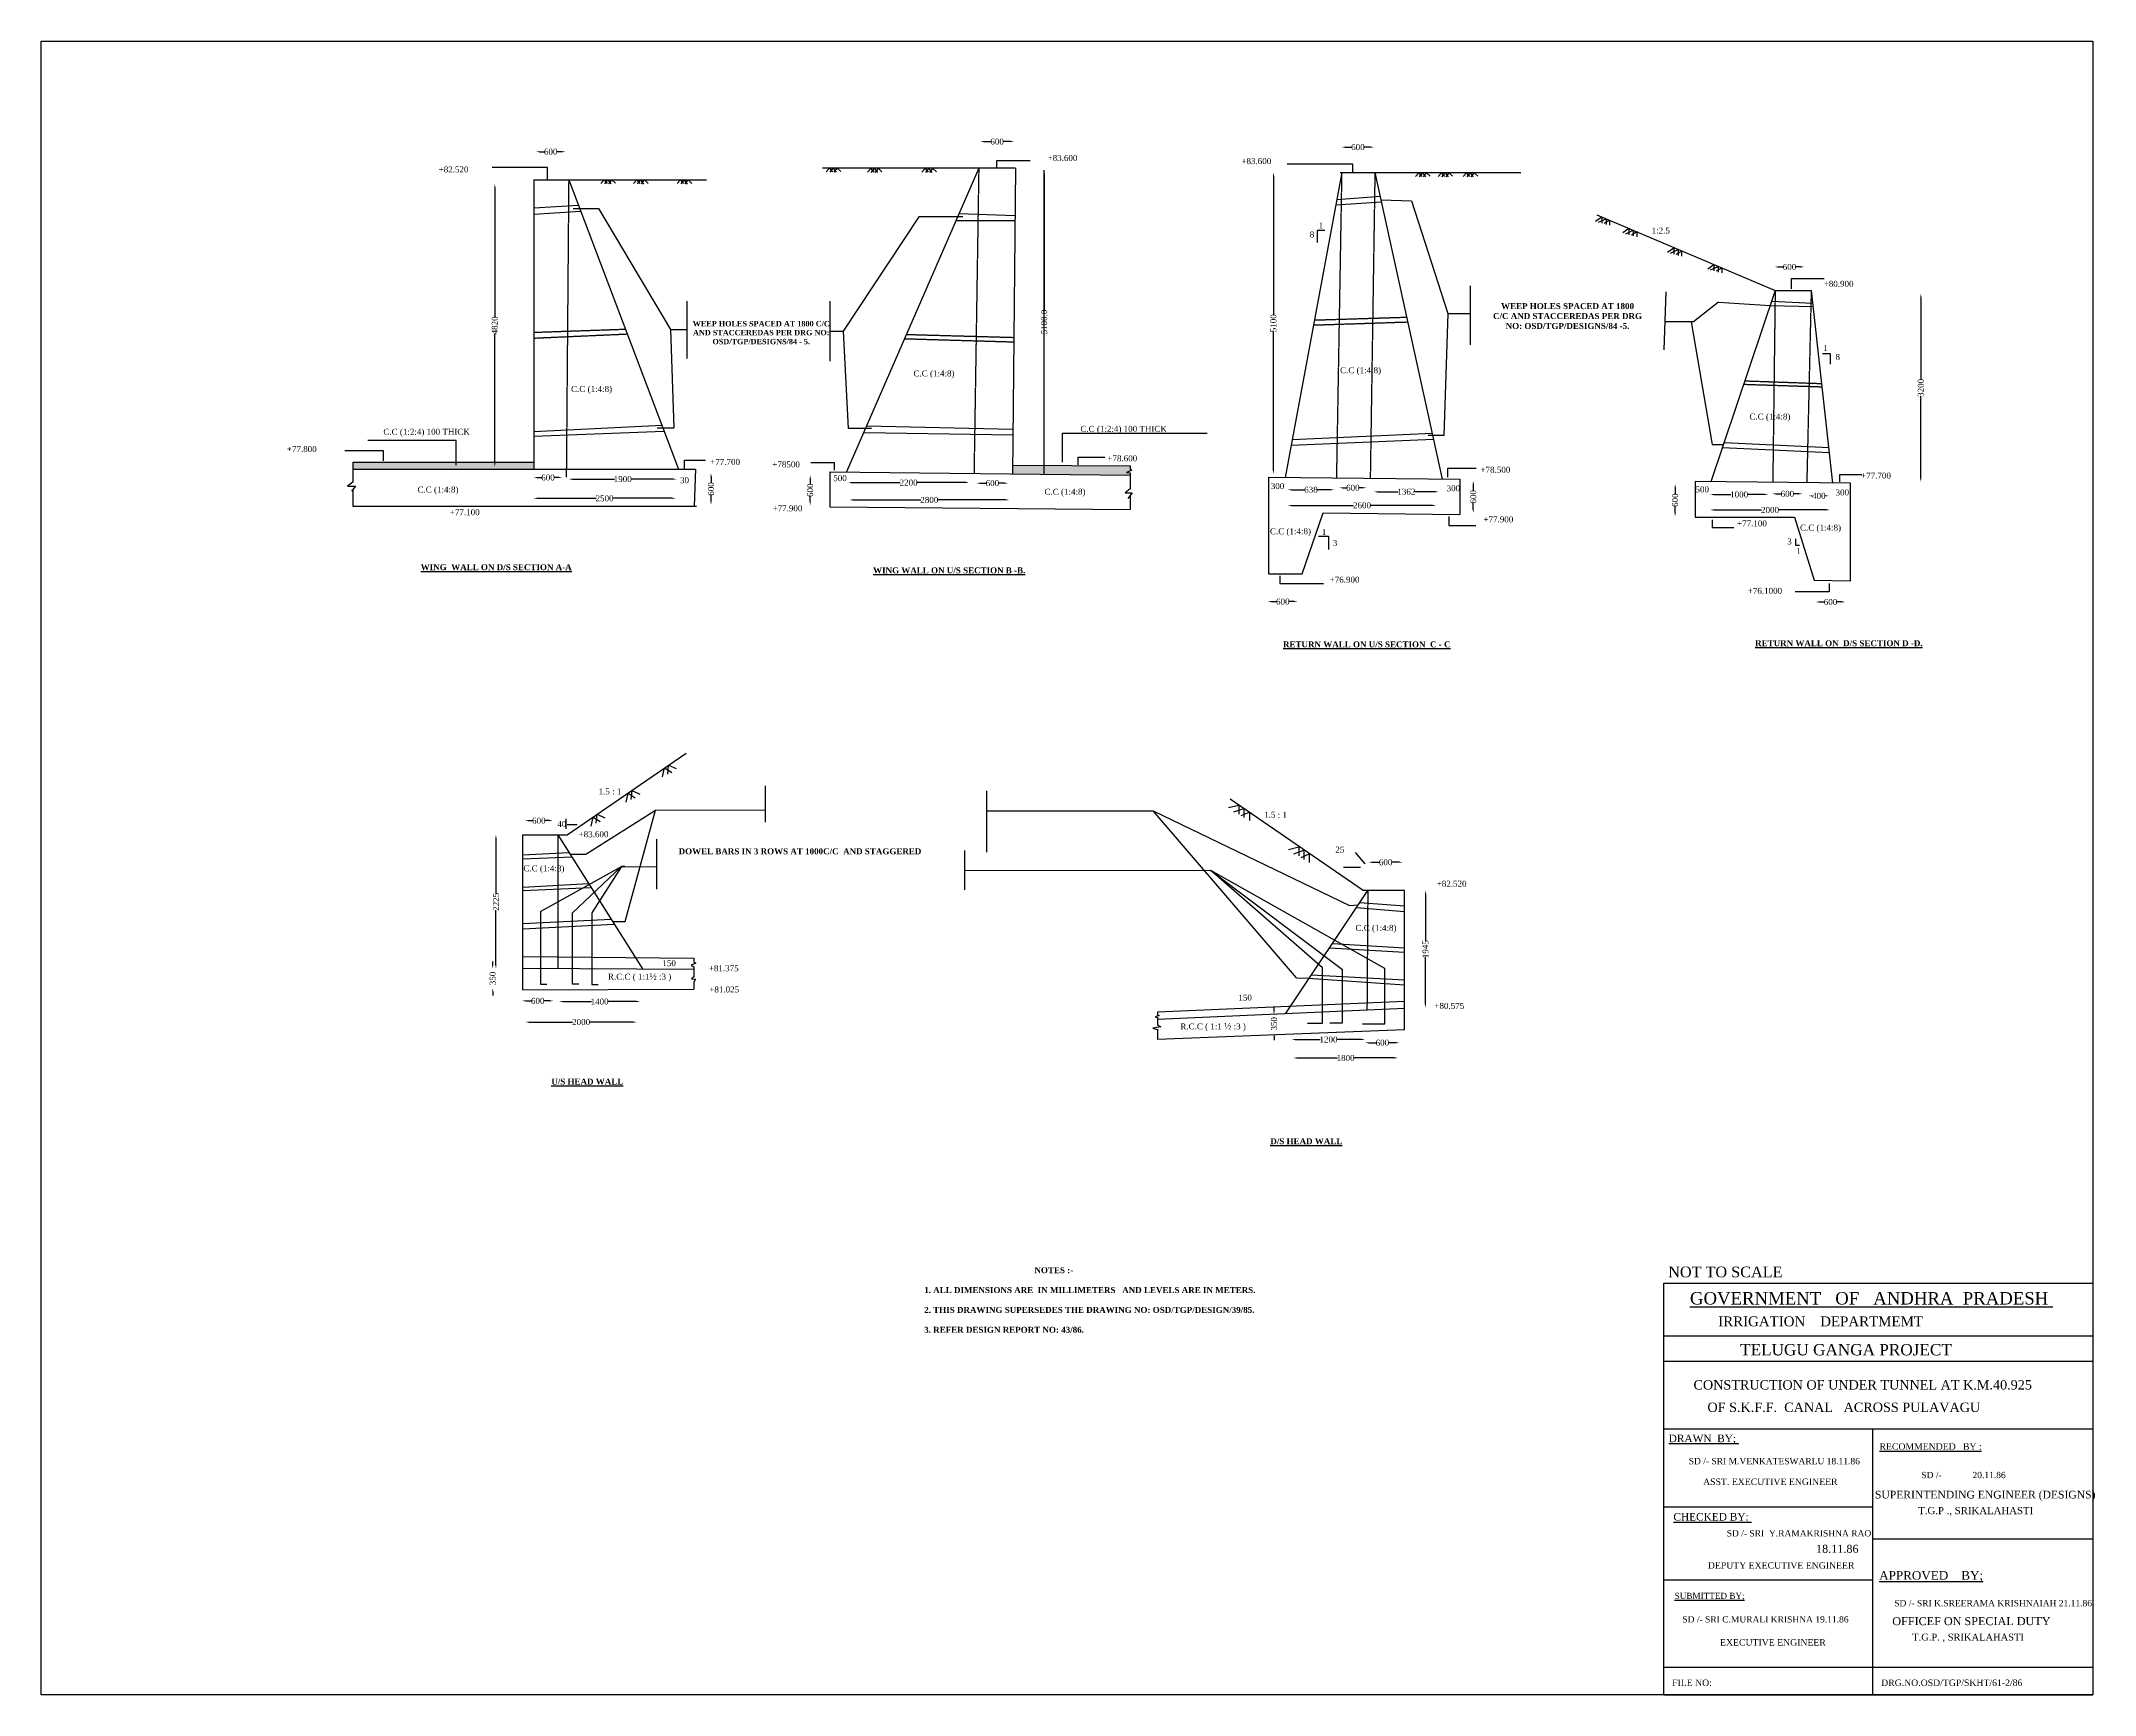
# Model space of a CAD drawing. Header units: millimetres. Extents: x 551 to 35025, y 1369 to 29133.
import ezdxf

# ---------------------------------------------------------------- set-up
doc = ezdxf.new("R2010")
doc.units = ezdxf.units.MM
doc.linetypes.add('ACAD_ISO02W100', pattern=[15, 12, -3])
for name, color, linetype in [('DIM', 5, 'Continuous'), ('DOT LINE', 3, 'Continuous'), ('dwg', 20, 'Continuous'), ('HATCH', 2, 'Continuous'), ('TEXT', 7, 'Continuous')]:
    doc.layers.add(name, color=color, linetype=linetype)
doc.layers.add('TITLE', color=7, linetype='Continuous', lineweight=30)
doc.styles.get("Standard").update_dxf_attribs({"font": 'TIMES.TTF', "height": 100})
doc.dimstyles.get("Standard").update_dxf_attribs({"dimtxt": 100, "dimasz": 60, "dimexe": 0.18, "dimexo": 0.0625, "dimgap": 0.09, "dimtad": 0, "dimdec": 1, "dimzin": 0, "dimdsep": 46, "dimtxsty": 'Standard', "dimcen": 0.1035, "dimse1": 1, "dimse2": 1, "dimclrd": 5, "dimclre": 5, "dimclrt": 4, "dimadec": 0, "dimazin": 0, "dimtfac": 1, "dimtdec": 1, "dimtofl": 0, "dimtmove": 0, "dimatfit": 3, "dimfxl": 1, "dimtolj": 1, "dimtzin": 0, "dimarcsym": 0})

# ---------------------------------------------------------------- blocks, each defined once
blk = doc.blocks.new('*D2')
at = {"layer": 'Defpoints', "color": 0}
for p in [(17389, 26966), (17389, 26966), (17389, 21866)]:
    blk.add_point(p, dxfattribs=at)
at = {"layer": 'DIM', "color": 5, "lineweight": -2}
for p, q in [((17389, 26906), (17389, 24613)), ((17389, 21926), (17389, 24219))]:
    blk.add_line(p, q, dxfattribs=at)
at = {"layer": 'DIM', "color": 5}
for points in [[(17379, 26906), (17399, 26906), (17389, 26966)], [(17379, 21926), (17399, 21926), (17389, 21866)]]:
    blk.add_solid(points, dxfattribs=at)
at = {"layer": 'DIM', "color": 4, "insert": (17389, 24416), "char_height": 100, "attachment_point": 5, "rotation": 90}
blk.add_mtext('\\A1;5100.0', dxfattribs=at)
blk = doc.blocks.new('*D3')
at = {"layer": 'Defpoints', "color": 0}
for p in [(22831, 15265), (23407, 15347), (23407, 15265)]:
    blk.add_point(p, dxfattribs=at)
at = {"layer": 'DIM', "color": 5, "lineweight": -2}
for p, q in [((22891, 15347), (23014, 15347)), ((23347, 15347), (23224, 15347))]:
    blk.add_line(p, q, dxfattribs=at)
at = {"layer": 'DIM', "color": 5}
for points in [[(22891, 15357), (22891, 15337), (22831, 15347)], [(23347, 15357), (23347, 15337), (23407, 15347)]]:
    blk.add_solid(points, dxfattribs=at)
at = {"layer": 'DIM', "color": 4, "insert": (23119, 15347), "char_height": 100, "attachment_point": 5}
blk.add_mtext('\\A1;600', dxfattribs=at)
blk = doc.blocks.new('*D4')
at = {"layer": 'Defpoints', "color": 0}
for p in [(21136, 12790), (21136, 12481), (21246, 12481)]:
    blk.add_point(p, dxfattribs=at)
at = {"layer": 'DIM', "color": 5, "lineweight": -2}
for p, q in [((21246, 12850), (21246, 12910)), ((21246, 12421), (21246, 12361))]:
    blk.add_line(p, q, dxfattribs=at)
at = {"layer": 'DIM', "color": 5}
for points in [[(21236, 12850), (21256, 12850), (21246, 12790)], [(21236, 12421), (21256, 12421), (21246, 12481)]]:
    blk.add_solid(points, dxfattribs=at)
at = {"layer": 'DIM', "color": 4, "insert": (21246, 12635), "char_height": 100, "attachment_point": 5, "rotation": 90}
blk.add_mtext('\\A1;350', dxfattribs=at)
blk = doc.blocks.new('*D5')
at = {"layer": 'Defpoints', "color": 0}
for p in [(21543, 12387), (22776, 12387), (22776, 12370)]:
    blk.add_point(p, dxfattribs=at)
at = {"layer": 'DIM', "color": 5, "lineweight": -2}
for p, q in [((21603, 12370), (22023, 12370)), ((22716, 12370), (22296, 12370))]:
    blk.add_line(p, q, dxfattribs=at)
at = {"layer": 'DIM', "color": 5}
for points in [[(21603, 12380), (21603, 12360), (21543, 12370)], [(22716, 12380), (22716, 12360), (22776, 12370)]]:
    blk.add_solid(points, dxfattribs=at)
at = {"layer": 'DIM', "color": 4, "insert": (22160, 12370), "char_height": 100, "attachment_point": 5}
blk.add_mtext('\\A1;1200', dxfattribs=at)
blk = doc.blocks.new('*D6')
at = {"layer": 'Defpoints', "color": 0}
for p in [(22776, 12370), (23353, 12370), (23353, 12317)]:
    blk.add_point(p, dxfattribs=at)
at = {"layer": 'DIM', "color": 5, "lineweight": -2}
for p, q in [((22836, 12317), (22960, 12317)), ((23293, 12317), (23170, 12317))]:
    blk.add_line(p, q, dxfattribs=at)
at = {"layer": 'DIM', "color": 5}
for points in [[(22836, 12327), (22836, 12307), (22776, 12317)], [(23293, 12327), (23293, 12307), (23353, 12317)]]:
    blk.add_solid(points, dxfattribs=at)
at = {"layer": 'DIM', "color": 4, "insert": (23065, 12317), "char_height": 100, "attachment_point": 5}
blk.add_mtext('\\A1;600', dxfattribs=at)
blk = doc.blocks.new('*D7')
at = {"layer": 'Defpoints', "color": 0}
for p in [(21568, 12062), (23326, 12062), (23326, 12062)]:
    blk.add_point(p, dxfattribs=at)
at = {"layer": 'DIM', "color": 5, "lineweight": -2}
for p, q in [((21628, 12062), (22311, 12062)), ((23266, 12062), (22584, 12062))]:
    blk.add_line(p, q, dxfattribs=at)
at = {"layer": 'DIM', "color": 5}
for points in [[(21628, 12072), (21628, 12052), (21568, 12062)], [(23266, 12072), (23266, 12052), (23326, 12062)]]:
    blk.add_solid(points, dxfattribs=at)
at = {"layer": 'DIM', "color": 4, "insert": (22447, 12062), "char_height": 100, "attachment_point": 5}
blk.add_mtext('\\A1;1800', dxfattribs=at)
blk = doc.blocks.new('*D8')
at = {"layer": 'Defpoints', "color": 0}
for p in [(23605, 14871), (23788, 14871), (23605, 12906)]:
    blk.add_point(p, dxfattribs=at)
at = {"layer": 'DIM', "color": 5, "lineweight": -2}
for p, q in [((23788, 14811), (23788, 14023)), ((23788, 12966), (23788, 13754))]:
    blk.add_line(p, q, dxfattribs=at)
at = {"layer": 'DIM', "color": 5}
for points in [[(23778, 14811), (23798, 14811), (23788, 14871)], [(23778, 12966), (23798, 12966), (23788, 12906)]]:
    blk.add_solid(points, dxfattribs=at)
at = {"layer": 'DIM', "color": 4, "insert": (23788, 13888), "char_height": 100, "attachment_point": 5, "rotation": 90}
blk.add_mtext('\\A1;1945', dxfattribs=at)
blk = doc.blocks.new('*D9')
at = {"layer": 'Defpoints', "color": 0}
for p in [(8670, 15977), (9142, 16046), (9142, 15977)]:
    blk.add_point(p, dxfattribs=at)
at = {"layer": 'DIM', "color": 5, "lineweight": -2}
for p, q in [((8730, 16046), (8801, 16046)), ((9082, 16046), (9011, 16046))]:
    blk.add_line(p, q, dxfattribs=at)
at = {"layer": 'DIM', "color": 5}
for points in [[(8730, 16056), (8730, 16036), (8670, 16046)], [(9082, 16056), (9082, 16036), (9142, 16046)]]:
    blk.add_solid(points, dxfattribs=at)
at = {"layer": 'DIM', "color": 4, "insert": (8906, 16046), "char_height": 100, "attachment_point": 5}
blk.add_mtext('\\A1;600', dxfattribs=at)
blk = doc.blocks.new('*D10')
at = {"layer": 'Defpoints', "color": 0}
for p in [(8690, 15809), (8186, 13559), (8690, 13559)]:
    blk.add_point(p, dxfattribs=at)
at = {"layer": 'DIM', "color": 5, "lineweight": -2}
for p, q in [((8186, 15749), (8186, 14825)), ((8186, 13619), (8186, 14543))]:
    blk.add_line(p, q, dxfattribs=at)
at = {"layer": 'DIM', "color": 5}
for points in [[(8176, 15749), (8196, 15749), (8186, 15809)], [(8176, 13619), (8196, 13619), (8186, 13559)]]:
    blk.add_solid(points, dxfattribs=at)
at = {"layer": 'DIM', "color": 4, "insert": (8186, 14684), "char_height": 100, "attachment_point": 5, "rotation": 90}
blk.add_mtext('\\A1;2225', dxfattribs=at)
blk = doc.blocks.new('*D11')
at = {"layer": 'Defpoints', "color": 0}
for p in [(8295, 13559), (8131, 13233), (8295, 13233)]:
    blk.add_point(p, dxfattribs=at)
at = {"layer": 'DIM', "color": 5, "lineweight": -2}
for p, q in [((8131, 13619), (8131, 13679)), ((8131, 13173), (8131, 13113))]:
    blk.add_line(p, q, dxfattribs=at)
at = {"layer": 'DIM', "color": 5}
for points in [[(8121, 13619), (8141, 13619), (8131, 13559)], [(8121, 13173), (8141, 13173), (8131, 13233)]]:
    blk.add_solid(points, dxfattribs=at)
at = {"layer": 'DIM', "color": 4, "insert": (8131, 13396), "char_height": 100, "attachment_point": 5, "rotation": 90}
blk.add_mtext('\\A1;350', dxfattribs=at)
blk = doc.blocks.new('*D12')
at = {"layer": 'Defpoints', "color": 0}
for p in [(8625, 13054), (9148, 13054), (9148, 13020)]:
    blk.add_point(p, dxfattribs=at)
at = {"layer": 'DIM', "color": 5, "lineweight": -2}
for p, q in [((8685, 13020), (8782, 13020)), ((9088, 13020), (8992, 13020))]:
    blk.add_line(p, q, dxfattribs=at)
at = {"layer": 'DIM', "color": 5}
for points in [[(8685, 13030), (8685, 13010), (8625, 13020)], [(9088, 13030), (9088, 13010), (9148, 13020)]]:
    blk.add_solid(points, dxfattribs=at)
at = {"layer": 'DIM', "color": 4, "insert": (8887, 13020), "char_height": 100, "attachment_point": 5}
blk.add_mtext('\\A1;600', dxfattribs=at)
blk = doc.blocks.new('*D13')
at = {"layer": 'Defpoints', "color": 0}
for p in [(9246, 13037), (10607, 13037), (10607, 13008)]:
    blk.add_point(p, dxfattribs=at)
at = {"layer": 'DIM', "color": 5, "lineweight": -2}
for p, q in [((9306, 13008), (9790, 13008)), ((10547, 13008), (10063, 13008))]:
    blk.add_line(p, q, dxfattribs=at)
at = {"layer": 'DIM', "color": 5}
for points in [[(9306, 13018), (9306, 12998), (9246, 13008)], [(10547, 13018), (10547, 12998), (10607, 13008)]]:
    blk.add_solid(points, dxfattribs=at)
at = {"layer": 'DIM', "color": 4, "insert": (9926, 13008), "char_height": 100, "attachment_point": 5}
blk.add_mtext('\\A1;1400', dxfattribs=at)
blk = doc.blocks.new('*D14')
at = {"layer": 'Defpoints', "color": 0}
for p in [(8683, 12744), (10550, 12744), (10550, 12664)]:
    blk.add_point(p, dxfattribs=at)
at = {"layer": 'DIM', "color": 5, "lineweight": -2}
for p, q in [((8743, 12664), (9473, 12664)), ((10490, 12664), (9760, 12664))]:
    blk.add_line(p, q, dxfattribs=at)
at = {"layer": 'DIM', "color": 5}
for points in [[(8743, 12674), (8743, 12654), (8683, 12664)], [(10490, 12674), (10490, 12654), (10550, 12664)]]:
    blk.add_solid(points, dxfattribs=at)
at = {"layer": 'DIM', "color": 4, "insert": (9616, 12664), "char_height": 100, "attachment_point": 5}
blk.add_mtext('\\A1;2000', dxfattribs=at)
blk = doc.blocks.new('*D15')
at = {"layer": 'Defpoints', "color": 0}
for p in [(8819, 21812), (9300, 21812), (9300, 21805)]:
    blk.add_point(p, dxfattribs=at)
at = {"layer": 'DIM', "color": 5, "lineweight": -2}
for p, q in [((8879, 21805), (8955, 21805)), ((9240, 21805), (9165, 21805))]:
    blk.add_line(p, q, dxfattribs=at)
at = {"layer": 'DIM', "color": 5}
for points in [[(8879, 21815), (8879, 21795), (8819, 21805)], [(9240, 21815), (9240, 21795), (9300, 21805)]]:
    blk.add_solid(points, dxfattribs=at)
at = {"layer": 'DIM', "color": 4, "insert": (9060, 21805), "char_height": 100, "attachment_point": 5}
blk.add_mtext('\\A1;600', dxfattribs=at)
blk = doc.blocks.new('*D16')
at = {"layer": 'Defpoints', "color": 0}
for p in [(9410, 21812), (11218, 21812), (11218, 21779)]:
    blk.add_point(p, dxfattribs=at)
at = {"layer": 'DIM', "color": 5, "lineweight": -2}
for p, q in [((9470, 21779), (10178, 21779)), ((11158, 21779), (10451, 21779))]:
    blk.add_line(p, q, dxfattribs=at)
at = {"layer": 'DIM', "color": 5}
for points in [[(9470, 21789), (9470, 21769), (9410, 21779)], [(11158, 21789), (11158, 21769), (11218, 21779)]]:
    blk.add_solid(points, dxfattribs=at)
at = {"layer": 'DIM', "color": 4, "insert": (10314, 21779), "char_height": 100, "attachment_point": 5}
blk.add_mtext('\\A1;1900', dxfattribs=at)
blk = doc.blocks.new('*D17')
at = {"layer": 'Defpoints', "color": 0}
for p in [(8814, 21564), (11205, 21564), (11205, 21457)]:
    blk.add_point(p, dxfattribs=at)
at = {"layer": 'DIM', "color": 5, "lineweight": -2}
for p, q in [((8874, 21457), (9866, 21457)), ((11145, 21457), (10153, 21457))]:
    blk.add_line(p, q, dxfattribs=at)
at = {"layer": 'DIM', "color": 5}
for points in [[(8874, 21467), (8874, 21447), (8814, 21457)], [(11145, 21467), (11145, 21447), (11205, 21457)]]:
    blk.add_solid(points, dxfattribs=at)
at = {"layer": 'DIM', "color": 4, "insert": (10009, 21457), "char_height": 100, "attachment_point": 5}
blk.add_mtext('\\A1;2500', dxfattribs=at)
blk = doc.blocks.new('*D18')
at = {"layer": 'Defpoints', "color": 0}
for p in [(11729, 21882), (11796, 21882), (11729, 21347)]:
    blk.add_point(p, dxfattribs=at)
at = {"layer": 'DIM', "color": 5, "lineweight": -2}
for p, q in [((11796, 21822), (11796, 21719)), ((11796, 21407), (11796, 21509))]:
    blk.add_line(p, q, dxfattribs=at)
at = {"layer": 'DIM', "color": 5}
for points in [[(11786, 21822), (11806, 21822), (11796, 21882)], [(11786, 21407), (11806, 21407), (11796, 21347)]]:
    blk.add_solid(points, dxfattribs=at)
at = {"layer": 'DIM', "color": 4, "insert": (11796, 21614), "char_height": 100, "attachment_point": 5, "rotation": 90}
blk.add_mtext('\\A1;600', dxfattribs=at)
blk = doc.blocks.new('*D19')
at = {"layer": 'Defpoints', "color": 0}
for p in [(8167, 26734), (8288, 26734), (8288, 21987)]:
    blk.add_point(p, dxfattribs=at)
at = {"layer": 'DIM', "color": 5, "lineweight": -2}
for p, q in [((8167, 26674), (8167, 24504)), ((8167, 22047), (8167, 24216))]:
    blk.add_line(p, q, dxfattribs=at)
at = {"layer": 'DIM', "color": 5}
for points in [[(8157, 26674), (8177, 26674), (8167, 26734)], [(8157, 22047), (8177, 22047), (8167, 21987)]]:
    blk.add_solid(points, dxfattribs=at)
at = {"layer": 'DIM', "color": 4, "insert": (8167, 24360), "char_height": 100, "attachment_point": 5, "rotation": 90}
blk.add_mtext('\\A1;4820', dxfattribs=at)
blk = doc.blocks.new('*D20')
at = {"layer": 'Defpoints', "color": 0}
for p in [(9352, 27275), (8858, 27184), (9352, 27184)]:
    blk.add_point(p, dxfattribs=at)
at = {"layer": 'DIM', "color": 5, "lineweight": -2}
for p, q in [((8918, 27275), (9000, 27275)), ((9292, 27275), (9210, 27275))]:
    blk.add_line(p, q, dxfattribs=at)
at = {"layer": 'DIM', "color": 5}
for points in [[(8918, 27285), (8918, 27265), (8858, 27275)], [(9292, 27285), (9292, 27265), (9352, 27275)]]:
    blk.add_solid(points, dxfattribs=at)
at = {"layer": 'DIM', "color": 4, "insert": (9105, 27275), "char_height": 100, "attachment_point": 5}
blk.add_mtext('\\A1;600', dxfattribs=at)
blk = doc.blocks.new('*D21')
at = {"layer": 'Defpoints', "color": 0}
for p in [(16313, 27396), (16884, 27445), (16884, 27396)]:
    blk.add_point(p, dxfattribs=at)
at = {"layer": 'DIM', "color": 5, "lineweight": -2}
for p, q in [((16373, 27445), (16493, 27445)), ((16824, 27445), (16703, 27445))]:
    blk.add_line(p, q, dxfattribs=at)
at = {"layer": 'DIM', "color": 5}
for points in [[(16373, 27455), (16373, 27435), (16313, 27445)], [(16824, 27455), (16824, 27435), (16884, 27445)]]:
    blk.add_solid(points, dxfattribs=at)
at = {"layer": 'DIM', "color": 4, "insert": (16598, 27445), "char_height": 100, "attachment_point": 5}
blk.add_mtext('\\A1;600', dxfattribs=at)
blk = doc.blocks.new('*D22')
at = {"layer": 'Defpoints', "color": 0}
for p in [(13460, 21845), (13537, 21845), (13537, 21341)]:
    blk.add_point(p, dxfattribs=at)
at = {"layer": 'DIM', "color": 5, "lineweight": -2}
for p, q in [((13460, 21785), (13460, 21698)), ((13460, 21401), (13460, 21488))]:
    blk.add_line(p, q, dxfattribs=at)
at = {"layer": 'DIM', "color": 5}
for points in [[(13450, 21785), (13470, 21785), (13460, 21845)], [(13450, 21401), (13470, 21401), (13460, 21341)]]:
    blk.add_solid(points, dxfattribs=at)
at = {"layer": 'DIM', "color": 4, "insert": (13460, 21593), "char_height": 100, "attachment_point": 5, "rotation": 90}
blk.add_mtext('\\A1;600', dxfattribs=at)
blk = doc.blocks.new('*D23')
at = {"layer": 'Defpoints', "color": 0}
for p in [(14095, 21768), (16131, 21768), (16131, 21720)]:
    blk.add_point(p, dxfattribs=at)
at = {"layer": 'DIM', "color": 5, "lineweight": -2}
for p, q in [((14155, 21720), (14969, 21720)), ((16071, 21720), (15256, 21720))]:
    blk.add_line(p, q, dxfattribs=at)
at = {"layer": 'DIM', "color": 5}
for points in [[(14155, 21730), (14155, 21710), (14095, 21720)], [(16071, 21730), (16071, 21710), (16131, 21720)]]:
    blk.add_solid(points, dxfattribs=at)
at = {"layer": 'DIM', "color": 4, "insert": (15113, 21720), "char_height": 100, "attachment_point": 5}
blk.add_mtext('\\A1;2200', dxfattribs=at)
blk = doc.blocks.new('*D24')
at = {"layer": 'Defpoints', "color": 0}
for p in [(14119, 21489), (16801, 21489), (16801, 21430)]:
    blk.add_point(p, dxfattribs=at)
at = {"layer": 'DIM', "color": 5, "lineweight": -2}
for p, q in [((14179, 21430), (15316, 21430)), ((16741, 21430), (15603, 21430))]:
    blk.add_line(p, q, dxfattribs=at)
at = {"layer": 'DIM', "color": 5}
for points in [[(14179, 21440), (14179, 21420), (14119, 21430)], [(16741, 21440), (16741, 21420), (16801, 21430)]]:
    blk.add_solid(points, dxfattribs=at)
at = {"layer": 'DIM', "color": 4, "insert": (15460, 21430), "char_height": 100, "attachment_point": 5}
blk.add_mtext('\\A1;2800', dxfattribs=at)
blk = doc.blocks.new('*D25')
at = {"layer": 'Defpoints', "color": 0}
for p in [(16256, 21748), (16782, 21748), (16782, 21711)]:
    blk.add_point(p, dxfattribs=at)
at = {"layer": 'DIM', "color": 5, "lineweight": -2}
for p, q in [((16316, 21711), (16414, 21711)), ((16722, 21711), (16624, 21711))]:
    blk.add_line(p, q, dxfattribs=at)
at = {"layer": 'DIM', "color": 5}
for points in [[(16316, 21721), (16316, 21701), (16256, 21711)], [(16722, 21721), (16722, 21701), (16782, 21711)]]:
    blk.add_solid(points, dxfattribs=at)
at = {"layer": 'DIM', "color": 4, "insert": (16519, 21711), "char_height": 100, "attachment_point": 5}
blk.add_mtext('\\A1;600', dxfattribs=at)
blk = doc.blocks.new('*D26')
at = {"layer": 'Defpoints', "color": 0}
for p in [(21141, 19804), (21644, 19804), (21644, 19722)]:
    blk.add_point(p, dxfattribs=at)
at = {"layer": 'DIM', "color": 5, "lineweight": -2}
for p, q in [((21201, 19722), (21288, 19722)), ((21584, 19722), (21498, 19722))]:
    blk.add_line(p, q, dxfattribs=at)
at = {"layer": 'DIM', "color": 5}
for points in [[(21201, 19732), (21201, 19712), (21141, 19722)], [(21584, 19732), (21584, 19712), (21644, 19722)]]:
    blk.add_solid(points, dxfattribs=at)
at = {"layer": 'DIM', "color": 4, "insert": (21393, 19722), "char_height": 100, "attachment_point": 5}
blk.add_mtext('\\A1;600', dxfattribs=at)
blk = doc.blocks.new('*D27')
at = {"layer": 'Defpoints', "color": 0}
for p in [(21477, 21706), (22254, 21706), (22254, 21600)]:
    blk.add_point(p, dxfattribs=at)
at = {"layer": 'DIM', "color": 5, "lineweight": -2}
for p, q in [((21537, 21600), (21762, 21600)), ((22194, 21600), (21969, 21600))]:
    blk.add_line(p, q, dxfattribs=at)
at = {"layer": 'DIM', "color": 5}
for points in [[(21537, 21610), (21537, 21590), (21477, 21600)], [(22194, 21610), (22194, 21590), (22254, 21600)]]:
    blk.add_solid(points, dxfattribs=at)
at = {"layer": 'DIM', "color": 4, "insert": (21866, 21600), "char_height": 100, "attachment_point": 5}
blk.add_mtext('\\A1;638', dxfattribs=at)
blk = doc.blocks.new('*D28')
at = {"layer": 'Defpoints', "color": 0}
for p in [(22340, 21686), (22798, 21686), (22798, 21633)]:
    blk.add_point(p, dxfattribs=at)
at = {"layer": 'DIM', "color": 5, "lineweight": -2}
for p, q in [((22400, 21633), (22464, 21633)), ((22738, 21633), (22674, 21633))]:
    blk.add_line(p, q, dxfattribs=at)
at = {"layer": 'DIM', "color": 5}
for points in [[(22400, 21643), (22400, 21623), (22340, 21633)], [(22738, 21643), (22738, 21623), (22798, 21633)]]:
    blk.add_solid(points, dxfattribs=at)
at = {"layer": 'DIM', "color": 4, "insert": (22569, 21633), "char_height": 100, "attachment_point": 5}
blk.add_mtext('\\A1;600', dxfattribs=at)
blk = doc.blocks.new('*D29')
at = {"layer": 'Defpoints', "color": 0}
for p in [(21477, 21412), (23969, 21412), (23969, 21338)]:
    blk.add_point(p, dxfattribs=at)
at = {"layer": 'DIM', "color": 5, "lineweight": -2}
for p, q in [((21537, 21338), (22579, 21338)), ((23909, 21338), (22866, 21338))]:
    blk.add_line(p, q, dxfattribs=at)
at = {"layer": 'DIM', "color": 5}
for points in [[(21537, 21348), (21537, 21328), (21477, 21338)], [(23909, 21348), (23909, 21328), (23969, 21338)]]:
    blk.add_solid(points, dxfattribs=at)
at = {"layer": 'DIM', "color": 4, "insert": (22723, 21338), "char_height": 100, "attachment_point": 5}
blk.add_mtext('\\A1;2600', dxfattribs=at)
blk = doc.blocks.new('*D30')
at = {"layer": 'Defpoints', "color": 0}
for p in [(22924, 21672), (24010, 21672), (24010, 21567)]:
    blk.add_point(p, dxfattribs=at)
at = {"layer": 'DIM', "color": 5, "lineweight": -2}
for p, q in [((22984, 21567), (23331, 21567)), ((23950, 21567), (23603, 21567))]:
    blk.add_line(p, q, dxfattribs=at)
at = {"layer": 'DIM', "color": 5}
for points in [[(22984, 21577), (22984, 21557), (22924, 21567)], [(23950, 21577), (23950, 21557), (24010, 21567)]]:
    blk.add_solid(points, dxfattribs=at)
at = {"layer": 'DIM', "color": 4, "insert": (23467, 21567), "char_height": 100, "attachment_point": 5}
blk.add_mtext('\\A1;1362', dxfattribs=at)
blk = doc.blocks.new('*D31')
at = {"layer": 'Defpoints', "color": 0}
for p in [(28566, 21319), (30577, 21319), (30577, 21262)]:
    blk.add_point(p, dxfattribs=at)
at = {"layer": 'DIM', "color": 5, "lineweight": -2}
for p, q in [((28626, 21262), (29428, 21262)), ((30517, 21262), (29715, 21262))]:
    blk.add_line(p, q, dxfattribs=at)
at = {"layer": 'DIM', "color": 5}
for points in [[(28626, 21272), (28626, 21252), (28566, 21262)], [(30517, 21272), (30517, 21252), (30577, 21262)]]:
    blk.add_solid(points, dxfattribs=at)
at = {"layer": 'DIM', "color": 4, "insert": (29572, 21262), "char_height": 100, "attachment_point": 5}
blk.add_mtext('\\A1;2000', dxfattribs=at)
blk = doc.blocks.new('*D32')
at = {"layer": 'Defpoints', "color": 0}
for p in [(27978, 21699), (28122, 21699), (28122, 21152)]:
    blk.add_point(p, dxfattribs=at)
at = {"layer": 'DIM', "color": 5, "lineweight": -2}
for p, q in [((27978, 21639), (27978, 21531)), ((27978, 21212), (27978, 21321))]:
    blk.add_line(p, q, dxfattribs=at)
at = {"layer": 'DIM', "color": 5}
for points in [[(27968, 21639), (27988, 21639), (27978, 21699)], [(27968, 21212), (27988, 21212), (27978, 21152)]]:
    blk.add_solid(points, dxfattribs=at)
at = {"layer": 'DIM', "color": 4, "insert": (27978, 21426), "char_height": 100, "attachment_point": 5, "rotation": 90}
blk.add_mtext('\\A1;600', dxfattribs=at)
blk = doc.blocks.new('*D33')
at = {"layer": 'Defpoints', "color": 0}
for p in [(28566, 21601), (29540, 21601), (29540, 21521)]:
    blk.add_point(p, dxfattribs=at)
at = {"layer": 'DIM', "color": 5, "lineweight": -2}
for p, q in [((28626, 21521), (28916, 21521)), ((29480, 21521), (29189, 21521))]:
    blk.add_line(p, q, dxfattribs=at)
at = {"layer": 'DIM', "color": 5}
for points in [[(28626, 21531), (28626, 21511), (28566, 21521)], [(29480, 21531), (29480, 21511), (29540, 21521)]]:
    blk.add_solid(points, dxfattribs=at)
at = {"layer": 'DIM', "color": 4, "insert": (29053, 21521), "char_height": 100, "attachment_point": 5}
blk.add_mtext('\\A1;1000', dxfattribs=at)
blk = doc.blocks.new('*D34')
at = {"layer": 'Defpoints', "color": 0}
for p in [(29609, 21561), (30116, 21561), (30116, 21532)]:
    blk.add_point(p, dxfattribs=at)
at = {"layer": 'DIM', "color": 5, "lineweight": -2}
for p, q in [((29669, 21532), (29758, 21532)), ((30056, 21532), (29968, 21532))]:
    blk.add_line(p, q, dxfattribs=at)
at = {"layer": 'DIM', "color": 5}
for points in [[(29669, 21542), (29669, 21522), (29609, 21532)], [(30056, 21542), (30056, 21522), (30116, 21532)]]:
    blk.add_solid(points, dxfattribs=at)
at = {"layer": 'DIM', "color": 4, "insert": (29863, 21532), "char_height": 100, "attachment_point": 5}
blk.add_mtext('\\A1;600', dxfattribs=at)
blk = doc.blocks.new('*D35')
at = {"layer": 'Defpoints', "color": 0}
for p in [(30220, 21561), (30560, 21561), (30560, 21498)]:
    blk.add_point(p, dxfattribs=at)
at = {"layer": 'DIM', "color": 5, "lineweight": -2}
for p, q in [((30280, 21498), (30283, 21498)), ((30500, 21498), (30497, 21498))]:
    blk.add_line(p, q, dxfattribs=at)
at = {"layer": 'DIM', "color": 5}
for points in [[(30280, 21508), (30280, 21488), (30220, 21498)], [(30500, 21508), (30500, 21488), (30560, 21498)]]:
    blk.add_solid(points, dxfattribs=at)
at = {"layer": 'DIM', "color": 4, "insert": (30390, 21498), "char_height": 100, "attachment_point": 5}
blk.add_mtext('\\A1;400', dxfattribs=at)
blk = doc.blocks.new('*D36')
at = {"layer": 'Defpoints', "color": 0}
for p in [(30148, 25341), (29648, 25130), (30148, 25130)]:
    blk.add_point(p, dxfattribs=at)
at = {"layer": 'DIM', "color": 5, "lineweight": -2}
for p, q in [((29708, 25341), (29793, 25341)), ((30088, 25341), (30003, 25341))]:
    blk.add_line(p, q, dxfattribs=at)
at = {"layer": 'DIM', "color": 5}
for points in [[(29708, 25351), (29708, 25331), (29648, 25341)], [(30088, 25351), (30088, 25331), (30148, 25341)]]:
    blk.add_solid(points, dxfattribs=at)
at = {"layer": 'DIM', "color": 4, "insert": (29898, 25341), "char_height": 100, "attachment_point": 5}
blk.add_mtext('\\A1;600', dxfattribs=at)
blk = doc.blocks.new('*D37')
at = {"layer": 'Defpoints', "color": 0}
for p in [(24522, 21753), (24590, 21753), (24522, 21211)]:
    blk.add_point(p, dxfattribs=at)
at = {"layer": 'DIM', "color": 5, "lineweight": -2}
for p, q in [((24590, 21693), (24590, 21587)), ((24590, 21271), (24590, 21377))]:
    blk.add_line(p, q, dxfattribs=at)
at = {"layer": 'DIM', "color": 5}
for points in [[(24580, 21693), (24600, 21693), (24590, 21753)], [(24580, 21271), (24600, 21271), (24590, 21211)]]:
    blk.add_solid(points, dxfattribs=at)
at = {"layer": 'DIM', "color": 4, "insert": (24590, 21482), "char_height": 100, "attachment_point": 5, "rotation": 90}
blk.add_mtext('\\A1;600', dxfattribs=at)
blk = doc.blocks.new('*D38')
at = {"layer": 'Defpoints', "color": 0}
for p in [(21384, 26927), (21235, 21866), (21384, 21866)]:
    blk.add_point(p, dxfattribs=at)
at = {"layer": 'DIM', "color": 5, "lineweight": -2}
for p, q in [((21235, 26867), (21235, 24538)), ((21235, 21926), (21235, 24255))]:
    blk.add_line(p, q, dxfattribs=at)
at = {"layer": 'DIM', "color": 5}
for points in [[(21225, 26867), (21245, 26867), (21235, 26927)], [(21225, 21926), (21245, 21926), (21235, 21866)]]:
    blk.add_solid(points, dxfattribs=at)
at = {"layer": 'DIM', "color": 4, "insert": (21235, 24396), "char_height": 100, "attachment_point": 5, "rotation": 90}
blk.add_mtext('\\A1;5100', dxfattribs=at)
blk = doc.blocks.new('*D39')
at = {"layer": 'Defpoints', "color": 0}
for p in [(32068, 24888), (32068, 21733), (32102, 21733)]:
    blk.add_point(p, dxfattribs=at)
at = {"layer": 'DIM', "color": 5, "lineweight": -2}
for p, q in [((32102, 24828), (32102, 23453)), ((32102, 21793), (32102, 23169))]:
    blk.add_line(p, q, dxfattribs=at)
at = {"layer": 'DIM', "color": 5}
for points in [[(32092, 24828), (32112, 24828), (32102, 24888)], [(32092, 21793), (32112, 21793), (32102, 21733)]]:
    blk.add_solid(points, dxfattribs=at)
at = {"layer": 'DIM', "color": 4, "insert": (32102, 23311), "char_height": 100, "attachment_point": 5, "rotation": 90}
blk.add_mtext('\\A1;3200', dxfattribs=at)
blk = doc.blocks.new('*D40')
at = {"layer": 'Defpoints', "color": 0}
for p in [(30339, 19832), (30836, 19832), (30836, 19717)]:
    blk.add_point(p, dxfattribs=at)
at = {"layer": 'DIM', "color": 5, "lineweight": -2}
for p, q in [((30399, 19717), (30482, 19717)), ((30776, 19717), (30692, 19717))]:
    blk.add_line(p, q, dxfattribs=at)
at = {"layer": 'DIM', "color": 5}
for points in [[(30399, 19727), (30399, 19707), (30339, 19717)], [(30776, 19727), (30776, 19707), (30836, 19717)]]:
    blk.add_solid(points, dxfattribs=at)
at = {"layer": 'DIM', "color": 4, "insert": (30587, 19717), "char_height": 100, "attachment_point": 5}
blk.add_mtext('\\A1;600', dxfattribs=at)
blk = doc.blocks.new('*D41')
at = {"layer": 'Defpoints', "color": 0}
for p in [(22382, 27346), (22925, 27352), (22925, 27346)]:
    blk.add_point(p, dxfattribs=at)
at = {"layer": 'DIM', "color": 5, "lineweight": -2}
for p, q in [((22442, 27352), (22549, 27352)), ((22865, 27352), (22759, 27352))]:
    blk.add_line(p, q, dxfattribs=at)
at = {"layer": 'DIM', "color": 5}
for points in [[(22442, 27362), (22442, 27342), (22382, 27352)], [(22865, 27362), (22865, 27342), (22925, 27352)]]:
    blk.add_solid(points, dxfattribs=at)
at = {"layer": 'DIM', "color": 4, "insert": (22654, 27352), "char_height": 100, "attachment_point": 5}
blk.add_mtext('\\A1;600', dxfattribs=at)

msp = doc.modelspace()

# ---------------------------------------------------------------- hatches: boundary and pattern name
at = {"layer": 'HATCH'}
h = msp.add_hatch(dxfattribs=at)
h.set_pattern_fill('AR-SAND', color=256, style=0)
h.paths.add_polyline_path([(8820.35, 22063), (5781.15, 22063), (5781.28, 21943.92), (8820.35, 21943.92)])
h = msp.add_hatch(dxfattribs=at)
h.set_pattern_fill('AR-SAND', color=256, style=0)
h.paths.add_polyline_path([(18857.48, 21926.79), (18829.63, 21949.69), (18829.63, 22003.18), (16857.58, 22010.64), (16856.12, 21866.69), (18829.63, 21843.84), (18829.63, 21883.28), (18769.85, 21888.31)])

# ---------------------------------------------------------------- linework, layer by layer
at = {"layer": 'Defpoints'}
msp.add_lwpolyline([(551.02, 29132.98), (34987.7, 29132.98), (34987.7, 1368.59), (551.02, 1368.59)], close=True, dxfattribs=at)
at = {"layer": 'DIM'}
for points in [[(9908.42, 26320.67), (11113.76, 24289.31), (11171.24, 22640.7)], [(15283.48, 26182.13), (14014.88, 24264.65), (14096.01, 22628.34)], [(11393.44, 23805.35), (11393.44, 24765.99)], [(13791.65, 24768.09), (13791.65, 23761.21)], [(11113.76, 24289.31), (11402.06, 24289.31)], [(13791.65, 24264.65), (14014.88, 24264.65)]]:
    msp.add_lwpolyline(points, dxfattribs=at)
at = {"layer": 'DOT LINE', "linetype": 'ACAD_ISO02W100'}
for p, q in [((22819.36, 14871.51), (22805.83, 12863.04)), ((22397.08, 12652.82), (22397.08, 13549.61))]:
    msp.add_line(p, q, dxfattribs=at)
at = {"layer": 'DOT LINE'}
msp.add_line((23438.16, 13009.16), (19288.24, 12829.29), dxfattribs=at)
at = {"layer": 'DOT LINE', "linetype": 'ACAD_ISO02W100'}
for points in [[(16289.68, 26996.98), (16210.01, 21874.17)], [(22381.49, 26924.45), (22293.12, 21798.42)], [(22866.3, 21792.1), (22944.48, 26924.45)], [(9406.86, 26805.35), (9366.17, 21812.53)], [(29657.16, 24945.3), (29616.98, 21723.98)], [(30193.51, 21717.85), (30267.59, 24945.3)], [(21923.29, 24450.05), (23476.74, 24498.61)], [(8820.35, 24244.14), (10357.78, 24297.23)], [(8820.35, 24146.56), (10388.49, 24216.25)], [(15043.26, 24136.75), (16878.69, 24083.33)], [(15074.48, 24208.38), (16879.46, 24158.64)], [(21907.76, 24366.18), (23494.37, 24418.21)], [(29128.17, 23371.95), (30447.52, 23329.27)], [(29147.46, 23429.31), (30441.42, 23384.11)]]:
    msp.add_lwpolyline(points, dxfattribs=at)
at = {"layer": 'DOT LINE'}
for points in [[(8637.54, 14929.11), (9741.51, 14989.4)], [(8637.54, 14872.19), (9784.9, 14920.74)], [(22176.89, 13911.09), (23438.16, 13836.64)], [(22226.12, 13984.68), (23438.16, 13911.71)], [(8637.54, 13767.55), (11509.24, 13735.51)]]:
    msp.add_lwpolyline(points, dxfattribs=at)
at = {"layer": 'dwg'}
for p, q in [((22059.14, 13574.61), (20184.81, 15207)), ((20184.81, 15207), (22397.08, 13549.61)), ((23107, 13562.11), (20184.81, 15207)), ((21435.73, 12803.13), (22819.36, 14871.51)), ((21871.87, 13455.12), (23438.16, 13373.25)), ((22059.14, 12646.57), (22059.14, 13574.61)), ((21821.62, 13400.79), (23438.16, 13290.6)), ((23438.16, 12890.69), (19288.24, 12709.23)), ((21808.81, 12646.57), (22059.14, 12646.57)), ((22181.17, 12652.82), (22397.08, 12652.82))]:
    msp.add_line(p, q, dxfattribs=at)
for points in [[(16908.37, 26996.98), (13666.78, 26996.98)], [(16289.68, 26996.98), (14068.1, 21898.96)], [(16908.37, 26996.98), (16856.12, 21866.69)], [(17389.16, 21866.26), (17389.16, 26966.26)], [(22381.49, 26924.45), (21434.03, 21807.9)], [(22357.5, 26924.45), (25388.02, 26924.45)], [(24073.49, 21778.78), (22944.48, 26924.45)], [(8820.35, 26805.35), (8820.35, 21943.92)], [(8820.35, 26805.35), (11718.87, 26805.35)], [(9406.86, 26805.35), (11250.01, 21943.92)], [(8820.35, 26335.26), (9569.74, 26375.74)], [(8820.35, 26225.42), (9607.28, 26276.74)], [(15959.17, 26238.54), (16900.32, 26206.74)], [(22281.83, 26386.26), (23052.5, 26432.12)], [(22297.94, 26473.22), (23031.07, 26529.8)], [(23044.83, 26467.11), (23554.81, 26451.62), (24164.33, 24560.89)], [(26666.02, 26215.53), (29657.16, 24945.3)], [(15908.97, 26123.35), (16899.44, 26119.97)], [(22099.94, 25953.09), (21969.53, 25953.09), (21969.53, 25751.66)], [(24544.19, 24035.72), (24544.19, 25024.92)], [(27820.36, 24920.52), (27787.79, 23947.98)], [(29657.16, 24945.3), (28577.81, 21735.03)], [(29657.16, 24945.3), (30267.59, 24945.3)], [(30627.45, 21713.23), (30267.59, 24945.3)], [(24164.33, 24560.89), (24094.23, 22509.56), (23830.72, 22509.56)], [(24164.33, 24560.89), (24544.19, 24560.89)], [(28704.72, 24750.04), (28285.61, 24419.65), (27800.12, 24419.65)], [(28704.72, 24750.04), (29572.04, 24692.11)], [(29572.04, 24692.11), (30297.76, 24674.39)], [(29596.46, 24764.75), (30291.18, 24733.48)], [(28247.1, 24419.65), (28602.6, 22360.95), (28788.82, 22362.62)], [(30454.26, 23888.78), (30579.12, 23888.78), (30579.12, 23708.86)], [(8820.35, 22580.35), (10969.56, 22683.64)], [(8820.35, 22499.01), (11006.7, 22585.68)], [(14365.72, 22563.92), (16862.78, 22520.64)], [(14407.22, 22676.32), (16863.75, 22615.95)], [(21534.53, 22350.65), (23925.86, 22451.65)], [(21551.72, 22443.48), (23904.34, 22549.72)], [(28770.9, 22309.31), (30570.22, 22227.21)], [(28798.77, 22392.21), (30561.17, 22308.51)], [(5781.52, 21729.66), (5693.81, 21658.62), (5831.02, 21658.62), (5763.26, 21579.13)], [(5781.15, 22063), (8820.35, 22063)], [(5781.15, 22063), (5781.52, 21729.66)], [(5781.28, 21943.92), (11532.68, 21943.92), (11511.17, 21323.23)], [(13789.31, 21902.18), (13789.31, 21316.52)], [(13789.31, 21902.18), (18829.63, 21843.84)], [(16857.58, 22010.64), (18829.63, 22003.18)], [(18829.63, 21949.69), (18857.48, 21926.79), (18769.85, 21888.31), (18829.63, 21883.28)], [(18829.63, 22003.18), (18829.63, 21949.69)], [(18829.63, 21883.28), (18829.63, 21615.35)], [(21154.75, 21810.99), (21154.75, 20191.45)], [(21154.75, 21810.99), (24362.94, 21775.59)], [(24362.94, 21775.59), (24362.94, 21182.64)], [(28313.89, 21737.84), (28313.89, 21138.14)], [(30920.08, 20072.4), (30920.08, 21710.12), (28313.89, 21737.84)], [(5781.66, 21600.72), (5781.97, 21323.23)], [(18829.63, 21615.35), (18745, 21549.65), (18863.42, 21548.01), (18794.34, 21456.04)], [(18829.63, 21503.02), (18829.63, 21271.51)], [(5781.97, 21323.23), (11552.47, 21323.23)], [(13789.31, 21316.52), (18829.63, 21271.51)], [(21154.75, 20191.45), (21716.03, 20191.45), (22073.12, 21212.85), (24362.94, 21182.64)], [(28313.89, 21138.14), (29981.7, 21138.14), (30313.45, 20084.62), (30920.08, 20072.4)], [(21990.53, 20819.53), (22160.89, 20819.53), (22160.89, 20597.09)], [(29998.08, 20776.21), (29998.08, 20667.79), (30068.34, 20667.79)], [(9383.7, 15808.73), (11378.69, 17177.45)], [(12705.64, 16631.74), (12705.64, 16022.47)], [(9695.54, 15482.99), (10861.6, 16223.98)], [(10144.98, 14350.92), (10357.37, 14350.92), (10861.6, 16223.98)], [(10861.6, 16223.98), (12705.64, 16227.84)], [(16418.91, 16544.15), (16418.91, 15516.66)], [(16418.91, 16208.98), (19218.04, 16210.89)], [(21620.98, 13409.01), (19218.04, 16210.89)], [(19218.04, 16210.89), (22511.06, 14620.06), (22660.27, 14633.69)], [(22743.1, 14871.51), (20510.49, 16408.69)], [(9358.8, 16076.6), (9358.8, 15909.92)], [(8637.54, 13202.83), (8637.54, 15808.73), (9383.7, 15808.73)], [(9223.76, 15808.73), (9223.76, 13565.29)], [(9223.76, 15808.73), (10645.49, 13558.89)], [(10881.85, 15734.85), (10881.85, 14893.19)], [(16052.47, 15544.6), (16052.47, 14883.45)], [(8637.54, 15469.28), (9411.18, 15512.14)], [(8637.54, 15405.41), (9457.31, 15439.14)], [(8932.64, 14521.51), (10291.22, 15277.42), (10291.22, 15277.42)], [(9429.6, 15482.99), (9695.54, 15482.99)], [(10291.22, 15277.42), (9464.83, 14495.11)], [(10291.22, 15277.42), (9795.39, 14498.41)], [(10346.53, 15277.42), (10291.22, 15277.42), (10881.85, 15272.31)], [(16052.47, 15214.03), (20184.81, 15207)], [(23438.16, 14871.51), (22743.1, 14871.51)], [(23438.16, 12539.07), (23438.16, 14871.51)], [(8932.64, 14521.51), (8932.64, 13303.32), (9040.83, 13303.32)], [(9464.83, 14495.11), (9464.83, 13304.98), (9574.63, 13304.98)], [(9795.39, 14498.41), (9795.39, 13293.36), (9903.1, 13293.36)], [(22630.53, 14589.22), (23438.16, 14519.17)], [(22686.24, 14672.51), (23438.16, 14614.97)], [(8637.54, 14316.51), (10119.66, 14391)], [(8637.54, 14230.7), (10171.2, 14309.43)], [(8637.54, 13571.82), (11509.24, 13553.33)], [(11509.24, 13677.55), (11541.26, 13655.4), (11460.47, 13620.61), (11509.24, 13591.35)], [(11509.24, 13735.51), (11509.24, 13677.55)], [(11509.24, 13591.35), (11509.24, 13422.36)], [(22728.58, 12635.57), (23107, 12635.57), (23107, 13562.11)], [(8637.54, 13202.83), (11509.24, 13214.41)], [(11509.24, 13422.36), (11469.34, 13391.31), (11534, 13382.62), (11509.24, 13335.44)], [(11509.24, 13335.44), (11509.24, 13214.41)], [(21620.98, 13409.01), (21834.92, 13399.89)], [(19288.24, 12785.07), (19316.97, 12774.41), (19248.7, 12753.08), (19288.24, 12741.28)], [(19288.24, 12829.29), (19288.24, 12785.07)], [(19288.24, 12615.31), (19343.96, 12587.04), (19212.33, 12562.59), (19302.64, 12532.02)], [(19288.24, 12741.28), (19288.24, 12615.31)], [(19288.24, 12377.09), (23438.16, 12539.07)], [(19288.24, 12536.9), (19288.24, 12377.09)]]:
    msp.add_lwpolyline(points, dxfattribs=at)
at = {"layer": 'HATCH'}
for points in [[(13731.22, 26937.31), (13786.59, 27001.8), (13837.08, 26938.94)], [(13794.73, 26934.06), (13848.48, 27001.8), (13898.96, 26930.8)], [(13863.13, 26934.06), (13915.25, 27001.8), (13973.88, 26942.19)], [(14421.77, 26931.59), (14477.15, 26996.08), (14527.63, 26933.22)], [(14485.29, 26928.34), (14539.03, 26996.08), (14589.52, 26925.08)], [(14553.69, 26928.34), (14605.81, 26996.08), (14664.44, 26936.47)], [(15335.47, 26930.88), (15390.84, 26995.37), (15441.33, 26932.51)], [(15398.98, 26927.63), (15452.73, 26995.37), (15503.22, 26924.37)], [(15467.39, 26927.63), (15519.5, 26995.37), (15578.13, 26935.76)], [(23622.42, 26858.12), (23677.79, 26922.61), (23728.28, 26859.74)], [(23685.93, 26854.86), (23739.68, 26922.61), (23790.16, 26851.61)], [(23754.33, 26854.86), (23806.45, 26922.61), (23865.08, 26862.99)], [(24001.4, 26858.12), (24056.77, 26922.61), (24107.26, 26859.74)], [(24064.91, 26854.86), (24118.66, 26922.61), (24169.15, 26851.61)], [(24133.32, 26854.86), (24185.43, 26922.61), (24244.06, 26862.99)], [(24422.64, 26857.89), (24478.01, 26922.38), (24528.5, 26859.52)], [(24486.16, 26854.64), (24539.9, 26922.38), (24590.39, 26851.39)], [(24554.56, 26854.64), (24606.68, 26922.38), (24665.31, 26862.77)], [(9948.91, 26740.86), (10004.29, 26805.35), (10054.77, 26742.49)], [(10012.43, 26737.61), (10066.17, 26805.35), (10116.66, 26734.36)], [(10080.83, 26737.61), (10132.95, 26805.35), (10191.58, 26745.74)], [(10496.95, 26739.24), (10552.32, 26803.73), (10602.81, 26740.86)], [(10560.46, 26735.98), (10614.21, 26803.73), (10664.7, 26732.73)], [(10628.87, 26735.98), (10680.98, 26803.73), (10739.61, 26744.11)], [(11230.37, 26739.69), (11285.74, 26804.18), (11336.23, 26741.31)], [(11293.88, 26736.44), (11347.63, 26804.18), (11398.12, 26733.18)], [(11362.29, 26736.44), (11414.4, 26804.18), (11473.03, 26744.57)], [(26641.83, 26109.61), (26745.92, 26181.6), (26745.92, 26073.94)], [(26691.23, 26090.68), (26819.52, 26150.34), (26819.52, 26053.52)], [(26787.23, 26075.03), (26877.76, 26125.61), (26877.76, 26039.82)], [(27098.82, 25917.42), (27202.91, 25989.4), (27202.91, 25881.74)], [(27148.21, 25898.49), (27276.5, 25958.15), (27276.5, 25861.32)], [(27244.21, 25882.84), (27334.74, 25933.42), (27334.74, 25847.63)], [(27850.83, 25591.46), (27954.92, 25663.44), (27954.92, 25555.78)], [(27900.23, 25572.53), (28028.52, 25632.19), (28028.52, 25535.36)], [(27996.23, 25556.88), (28086.76, 25607.45), (28086.76, 25521.67)], [(28525.37, 25309.49), (28629.46, 25381.47), (28629.46, 25273.81)], [(28574.76, 25290.56), (28703.05, 25350.22), (28703.05, 25253.39)], [(28670.76, 25274.91), (28761.29, 25325.49), (28761.29, 25239.7)], [(10983.96, 16780.86), (11016.72, 16932.75), (11135.6, 16855.19)], [(11069.43, 16827.66), (11084.24, 16979.07), (11212.8, 16918.51)], [(10458.31, 16401.8), (10473.12, 16553.21), (10601.68, 16492.65)], [(10372.84, 16355), (10405.6, 16506.89), (10524.48, 16429.33)], [(20483, 16264.42), (20657.01, 16307.81), (20657.01, 16154.93)], [(20572.1, 16192.57), (20739.97, 16250.69), (20739.97, 16096.77)], [(9784.72, 15954.45), (9817.48, 16106.33), (9936.36, 16028.78)], [(9870.19, 16001.25), (9885, 16152.66), (10013.56, 16092.1)], [(20695.46, 16130.98), (20831.65, 16187.56), (20831.65, 16045.44)], [(21487.79, 15562.99), (21661.8, 15606.38), (21661.8, 15453.5)], [(21576.88, 15491.14), (21744.76, 15549.26), (21744.76, 15395.34)], [(21700.25, 15429.55), (21836.44, 15486.13), (21836.44, 15344.01)]]:
    msp.add_lwpolyline(points, dxfattribs=at)
at = {"layer": 'TITLE', "lineweight": 30}
for p, q in [((27787.7, 8281.11), (34987.7, 8281.11)), ((34987.7, 8281.11), (34987.7, 1368.59)), ((27787.7, 7395.01), (34987.7, 7395.01)), ((27787.7, 6972.8), (34987.7, 6972.8)), ((27787.7, 5838.36), (34987.7, 5838.36)), ((27802.7, 4528.05), (31304.59, 4528.05)), ((27787.7, 3303.14), (31289.59, 3303.14)), ((34987.7, 1828.56), (27787.7, 1828.56)), ((27787.7, 1368.59), (34987.7, 1368.59))]:
    msp.add_line(p, q, dxfattribs=at)
at = {"layer": 'TITLE'}
msp.add_lwpolyline([(551.02, 29132.98), (34987.7, 29132.98), (34987.7, 1368.59), (551.02, 1368.59)], close=True, dxfattribs=at)
msp.add_lwpolyline([(27787.7, 1368.59), (27787.7, 8281.11)], dxfattribs=at)
at = {"layer": 'TITLE', "lineweight": 30}
for points in [[(31289.59, 5838.36), (31289.59, 1368.59)], [(31289.59, 3986.8), (34987.7, 3986.8)]]:
    msp.add_lwpolyline(points, dxfattribs=at)

# ---------------------------------------------------------------- texts
at = {"layer": 'TEXT'}
msp.add_text('NOT TO SCALE', height=180, dxfattribs=at).set_placement((27862.14, 8379.37))
for s, insert, char_height, width, attachment_point in [('+82.520  ', (7224.12, 27029.3), 100, 772.765, 1), ('+83.600', (17445.22, 27220.58), 100, 642.5195, 1), ('+83.600', (20698.51, 27167.57), 100, 671.8981, 1), ('8', (21846.08, 25936.3), 100, 54.6141, 1), ('1', (21995.83, 26087.59), 100, 63.4228, 1), ('1:2.5', (27584.82, 26002.22), 100, 489.6594, 1), ('+80.900', (30472.72, 25108.4), 100, 1111.1964, 1), ('{\\fTimes New Roman|b1|i0|c0|p18;\\PWEEP HOLES SPACED AT 1800 C/C AND STACCEREDAS PER DRG NO: OSD/TGP/DESIGNS/84 -5.}', (26172.24, 24598.94), 100, 2522.5825, 5), ('{\\fTimes New Roman|b1|i0|c0|p18;\\PWEEP HOLES SPACED AT 1800 C/C AND STACCEREDAS PER DRG NO: OSD/TGP/DESIGNS/84 - 5.}', (12638.68, 24312.79), 90, 2513.335, 5), ('1', (30466.2, 24028.79), 100, 60.1462, 1), ('8', (30669.81, 23880.87), 100, 88.0916, 1), (' C.C (1:4:8)', (15519.48, 23536.87), 100, 1466.7012, 5), (' C.C (1:4:8)', (22680.02, 23591.01), 100, 1466.7012, 5), (' C.C (1:4:8)', (9772.48, 23276.68), 100, 1466.7012, 5), (' C.C (1:4:8)', (29550.72, 22812.39), 100, 1466.7012, 5), (' C.C (1:2:4) 100 THICK', (7003.4, 22558.02), 100, 2253.3154, 5), (' C.C (1:2:4) 100 THICK', (18703.21, 22607.26), 100, 2253.3154, 5), ('+77.800', (4676.38, 22333.48), 100, 948.4907, 1), ('+77.700', (11782.04, 22118.66), 100, 658.2478, 1), ('+78500', (12824.69, 22077.04), 100, 681.764, 1), ('+78.600', (18449.02, 22178.86), 100, 470.6355, 1), ('30', (11275.74, 21810.59), 100, 182.0199, 1), ('500', (13848.23, 21845.16), 100, 199.2147, 1), ('+78.500', (24711.35, 21986.11), 100, 727.5953, 1), ('+77.700', (31099.97, 21888.22), 100, 648.9283, 1), (' C.C (1:4:8)', (7193.91, 21586.6), 100, 1466.7012, 5), (' C.C (1:4:8)', (17718.32, 21550.6), 100, 1466.7012, 5), ('300', (21191.51, 21711.79), 100, 183.8338, 1), ('300', (24143.17, 21675.83), 100, 121.3455, 1), ('500', (28320.24, 21658.02), 100, 119.4893, 1), ('300', (30671.41, 21605.76), 100, 197.5173, 1), ('+77.100', (7412.45, 21273.73), 100, 606.7054, 1), ('+77.900', (12828.72, 21339.9), 100, 617.2184, 1), ('+77.900', (24761.52, 21153.12), 100, 853.0428, 1), ('+77.100', (29017.6, 21085.54), 100, 536.5488, 1), (' C.C (1:4:8)', (21503.38, 20887.06), 100, 1466.7012, 5), ('1', (22048.19, 20939.91), 100, 73.3856, 1), ('3', (22231.65, 20756.72), 100, 83.8692, 1), ('3', (29860.75, 20782.59), 100, 137.331, 1), (' C.C (1:4:8)', (30400.3, 20947.77), 100, 1466.7012, 5), ('{\\fTimes New Roman|b1|i0|c0|p18;\\L\\P   WING  WALL ON D/S SECTION A-A}', (8133.42, 20382.79), 100, 2882.9054, 5), ('1', (30013.65, 20625.28), 100, 39.1005, 1), ('{\\fTimes New Roman|b1|i0|c0|p18;\\L\\P  WING WALL ON U/S SECTION B -B.}', (15755.79, 20329.72), 100, 3152.0182, 5), ('+76.900', (22179.88, 20141.53), 100, 606.061, 1), ('+76.1000', (29198.21, 19954.02), 100, 916.3428, 1), ('{\\fTimes New Roman|b1|i0|c0|p18;\\L\\P   RETURN WALL ON U/S SECTION  C - C}', (22745.76, 19087.07), 100, 3321.2996, 5), ('{\\fTimes New Roman|b1|i0|c0|p18;\\LRETURN WALL ON  D/S SECTION D -D.}', (30727.26, 19022.52), 100, 3287.0348, 5), ('1.5 : 1', (9909.44, 16586.21), 100, 406.7898, 1), ('40', (9216.34, 16038.82), 100, 75.6776, 1), ('+83.600', (9573.9, 15867.84), 100, 388.399, 1), ('1.5 : 1', (21081.09, 16194.01), 100, 510.9017, 1), ('{\\fTimes New Roman|b1|i0|c0|p18;\\P    DOWEL BARS IN 3 ROWS AT 1000C/C  AND STAGGERED}', (11100.67, 15747.73), 100, 4430.6578, 1), (' 25', (22238.37, 15608.38), 100, 385.6096, 1), (' C.C (1:4:8)', (8972.14, 15228.34), 100, 1466.7012, 5), ('+82.520', (23976.84, 15037.45), 100, 776.02, 1), (' C.C (1:4:8)', (22938.23, 14229.9), 100, 1466.7012, 5), ('R.C.C ( 1:1{\\H1.083x;½} :3 )', (10066.4, 13484.56), 100, 1352.0867, 1), ('150', (10979.73, 13703.33), 100, 120.1794, 1), ('+81.375', (11759.08, 13617.89), 100, 705.9802, 1), ('+81.025', (11766.4, 13261.81), 100, 532.8049, 1), ('150', (20647.41, 13125.75), 100, 338.3371, 1), ('+80.575', (23937.81, 12986.4), 100, 989.382, 1), ('R.C.C ( 1:1 {\\H1.083x;½} :3 )', (19673.05, 12649.81), 100, 1352.0867, 1), ('{\\fTimes New Roman|b1|i0|c0|p18;\\LU/S HEAD WALL}', (9719.06, 11663.46), 100, 2615.2103, 5), ('{\\fTimes New Roman|b1|i0|c0|p18;\\LD/S HEAD WALL}', (21787.93, 10662.88), 100, 3018.2465, 5), ('{\\fTimes New Roman|b1|i0|c0|p18;                                        \\P                                                            NOTES :-\\P\\P           1. ALL DIMENSIONS ARE  IN MILLIMETERS   AND LEVELS ARE IN METERS.\\P\\P           2. THIS DRAWING SUPERSEDES THE DRAWING NO: OSD/TGP/DESIGN/39/85.\\P\\P           3. REFER DESIGN REPORT NO: 43/86.}', (14958.77, 8080.9), 100, 6138.8937, 4)]:
    msp.add_mtext(s, dxfattribs=dict(at, insert=insert, char_height=char_height, width=width, attachment_point=attachment_point))
at = {"layer": 'TITLE', "lineweight": 30}
for s, height, p in [('%%UGOVERNMENT   OF   ANDHRA  PRADESH ', 208.3107, (28227.24, 7922.88)), ('IRRIGATION    DEPARTMEMT ', 165.819, (28701.83, 7556.95)), ('TELUGU GANGA PROJECT', 190.7507, (29069.41, 7068.8)), ('CONSTRUCTION OF UNDER TUNNEL AT K.M.40.925', 157.4329, (28286.76, 6495.37)), (' OF S.K.F.F.  CANAL   ACROSS PULAVAGU', 157.4329, (28461.04, 6118.87)), ('%%UDRAWN  BY; ', 125.9553, (27870.43, 5611.97)), ('%%URECOMMENDED   BY :', 108.0921, (31409.02, 5484.8)), ('SD /- SRI M.VENKATESWARLU 18.11.86', 105.5133, (28207.24, 5240.81)), ('ASST. EXECUTIVE ENGINEER', 108.243, (28447.93, 4893.2)), ('SD /-             20.11.86', 105.5133, (32110.48, 5007.68)), ('SUPERINTENDING ENGINEER (DESIGNS)', 128.9703, (31332.25, 4666.94)), ('T.G.P ., SRIKALAHASTI', 119.7582, (32058.26, 4403.13)), ('%%UCHECKED BY: ', 125.9553, (27949.79, 4295.98)), ('SD /- SRI  Y.RAMAKRISHNA RAO', 105.5133, (28844.08, 4028.87)), ('18.11.86', 134.942, (30343.98, 3754.46)), ('DEPUTY EXECUTIVE ENGINEER', 108.243, (28527.3, 3488.72)), ('%%UAPPROVED    BY;', 145.333, (31403.24, 3302.77)), ('%%USUBMITTED BY;', 101.7337, (27970.48, 2981.56)), ('SD /- SRI K.SREERAMA KRISHNAIAH 21.11.86', 105.5133, (31656.17, 2856.4)), ('SD /- SRI C.MURALI KRISHNA 19.11.86', 105.5133, (28100.21, 2584.86)), ('OFFICEF ON SPECIAL DUTY', 134.9425, (31623.53, 2539.98)), ('EXECUTIVE ENGINEER', 108.243, (28732.6, 2196.91)), ('T.G.P. , SRIKALAHASTI', 116.2664, (31958.33, 2280.84)), ('FILE NO: ', 108.243, (27928.04, 1519.13)), ('DRG.NO.OSD/TGP/SKHT/61-2/86', 108.243, (31436.64, 1519.13))]:
    msp.add_text(s, height=height, dxfattribs=at).set_placement(p)

# ---------------------------------------------------------------- dimensions: what is measured, and where the dimension line sits
at = {"layer": 'DIM'}
for p1, p2, distance, text, picture, middle in [((8858.19, 27184.44), (9352.4, 27184.44), 90.15, '600', '*D20', (9105.3, 27274.6)), ((16312.78, 27395.68), (16884.14, 27395.68), 49.75, '600', '*D21', (16598.46, 27445.43)), ((22382.31, 27346.43), (22925, 27346.43), 5.36, '600', '*D41', (22653.66, 27351.8)), ((21384.3, 26926.75), (21384.3, 21865.84), -149.72, '5100', '*D38', (21234.58, 24396.3)), ((8288.37, 21986.97), (8288.37, 26733.71), 120.92, '4820', '*D19', (8167.45, 24360.34)), ((29648.45, 25129.92), (30148.37, 25129.92), 211.19, '600', '*D36', (29898.41, 25341.11)), ((32067.99, 24888.5), (32067.99, 21732.77), 34.42, '3200', '*D39', (32102.41, 23310.63)), ((8818.93, 21812.14), (9300.44, 21812.14), -7.07, '600', '*D15', (9059.68, 21805.07)), ((9410.2, 21812.14), (11218.4, 21812.14), -32.92, '1900', '*D16', (10314.3, 21779.23)), ((11729.43, 21346.89), (11729.43, 21881.85), -66.28, '600', '*D18', (11795.7, 21614.37)), ((13536.93, 21341.21), (13536.93, 21844.95), 77.16, '600', '*D22', (13459.77, 21593.08)), ((14094.84, 21767.91), (16130.61, 21767.91), -47.41, '2200', '*D23', (15112.72, 21720.5)), ((16255.68, 21747.73), (16782.49, 21747.73), -36.28, '600', '*D25', (16519.08, 21711.46)), ((24521.77, 21210.55), (24521.77, 21753.37), -67.95, '600', '*D37', (24589.72, 21481.96)), ((8814.12, 21563.86), (11204.71, 21563.86), -106.67, '2500', '*D17', (10009.42, 21457.19)), ((14118.58, 21489.37), (16801.28, 21489.37), -59.26, '2800', '*D24', (15459.93, 21430.11)), ((21477.12, 21705.99), (22253.9, 21705.99), -106.14, '638', '*D27', (21865.51, 21599.85)), ((21477.12, 21412.07), (23968.51, 21412.07), -74.22, '2600', '*D29', (22722.82, 21337.84)), ((22339.76, 21685.58), (22797.65, 21685.58), -53.07, '600', '*D28', (22568.7, 21632.51)), ((22923.55, 21671.73), (24010.31, 21671.73), -104.34, '1362', '*D30', (23466.93, 21567.39)), ((28122.15, 21152.39), (28122.15, 21699.06), 144.08, '600', '*D32', (27978.08, 21425.73)), ((28565.91, 21601.24), (29539.86, 21601.24), -80.56, '1000', '*D33', (29052.88, 21520.68)), ((29609.02, 21560.96), (30116.17, 21560.96), -28.77, '600', '*D34', (29862.59, 21532.19)), ((30219.9, 21560.96), (30559.92, 21560.96), -63.3, '400', '*D35', (30389.91, 21497.66)), ((28565.91, 21319.27), (30577.21, 21319.27), -57.54, '2000', '*D31', (29571.56, 21261.73)), ((21141.34, 19804.01), (21644.31, 19804.01), -81.76, '600', '*D26', (21392.82, 19722.26)), ((30339.01, 19832.21), (30835.64, 19832.21), -114.99, '600', '*D40', (30587.32, 19717.22)), ((8670.31, 15977.11), (9141.73, 15977.11), 69.22, '600', '*D9', (8906.02, 16046.33)), ((8689.98, 15809.16), (8689.98, 13558.78), -504.13, '2225', '*D10', (8185.85, 14683.97)), ((22830.56, 15264.67), (23407.16, 15264.67), 82.25, '600', '*D3', (23118.86, 15346.92)), ((23604.62, 12905.79), (23604.62, 14871), -183.79, '1945', '*D8', (23788.41, 13888.39)), ((8294.8, 13558.78), (8294.8, 13233.32), -164.1, '350', '*D11', (8130.71, 13396.05)), ((8625.35, 13054.11), (9148.09, 13054.11), -34.41, '600', '*D12', (8886.72, 13019.69)), ((9245.74, 13036.9), (10607.16, 13036.9), -28.68, '1400', '*D13', (9926.45, 13008.22)), ((21136.23, 12790.04), (21136.23, 12480.76), 109.5, '350', '*D4', (21245.72, 12635.4)), ((8682.8, 12744.37), (10549.71, 12744.37), -80.3, '2000', '*D14', (9616.25, 12664.07)), ((21542.71, 12386.78), (22776.48, 12386.78), -16.79, '1200', '*D5', (22159.59, 12369.99)), ((21568.08, 12062.17), (23326, 12062.17), 0, '1800', '*D7', (22447.04, 12062.17)), ((22776.48, 12369.99), (23352.84, 12369.99), -53.23, '600', '*D6', (23064.66, 12316.75))]:
    dim = msp.add_aligned_dim(p1=p1, p2=p2, distance=distance, text=text, dimstyle='Standard', dxfattribs=at)
    dim.commit()
    dim.dimension.update_dxf_attribs({"geometry": picture, "text_midpoint": middle})
dim = msp.add_aligned_dim(p1=(17389.16, 21866.26), p2=(17389.16, 26966.26), distance=0, dimstyle='Standard', dxfattribs=at)
dim.commit()
dim.dimension.update_dxf_attribs({"geometry": '*D2', "text_midpoint": (17389.16, 24416.26)})

# ---------------------------------------------------------------- leaders
for points in [[(9053.14, 26805.35), (9053.14, 27008.83), (8122.83, 27008.83)], [(16595.7, 26996.98), (16595.7, 27126.51), (17150.3, 27126.51)], [(22570.52, 26924.45), (22570.52, 27066.98), (21464.57, 27066.98)], [(9483.77, 26320.67), (9908.42, 26320.67)], [(16022.63, 26182.13), (15283.48, 26182.13)], [(29932.57, 24973.55), (29932.57, 25148.82), (30481.39, 25148.82)], [(7518.58, 22012.49), (7518.58, 22426.52), (6033.16, 22426.52)], [(10891.93, 22640.7), (11171.24, 22640.7)], [(14489.96, 22628.34), (14096.01, 22628.34)], [(17696.6, 22064.67), (17696.6, 22549.5), (20126.2, 22549.5)], [(6296.19, 22083.63), (6296.19, 22254.05), (5651.16, 22254.05)], [(11353.16, 21955.84), (11353.16, 22099.26), (11702.21, 22099.26)], [(17958.44, 22021.01), (17958.44, 22146.49), (18405.14, 22146.49)], [(13870.48, 21926.69), (13870.48, 22053.24), (13470.85, 22053.24)], [(24162.59, 21810.37), (24162.59, 21962.23), (24641.38, 21962.23)], [(30741.8, 21731.18), (30741.8, 21856.48), (31110.61, 21856.48)], [(24177.5, 21149.51), (24177.5, 21000.26), (24635.26, 21000.26)], [(28602.41, 21095.11), (28602.41, 20964.36), (28963.31, 20964.36)], [(21344.47, 20157.17), (21344.47, 20027.21), (22074.28, 20027.21)], [(30563.8, 20029.65), (30563.8, 19889.06), (29994.98, 19889.06)], [(9383.28, 15983.26), (9550.22, 15981.04)], [(22696.66, 15261.36), (22413.26, 15257.54)], [(22773.25, 15318.72), (22612.4, 15509.92)]]:
    msp.add_leader(points, dimstyle='Standard', override={"dimgap": 0.09, "dimtad": 0}, dxfattribs=at)

doc.saveas('drawing.dxf')
